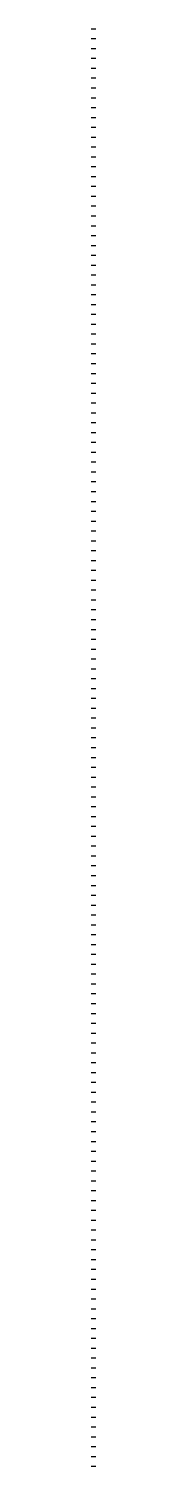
# Model space of a CAD drawing. Header units: centimetres. Extents: x -13000 to 4299, y -7226 to 295.
# Drawn here: x -13000 to -12999, y 0 to 292 of the extents above; entities that cross this region are included whole.
import ezdxf

# ---------------------------------------------------------------- set-up
doc = ezdxf.new("R2010")
doc.units = ezdxf.units.CM

msp = doc.modelspace()

# ---------------------------------------------------------------- linework, layer by layer
at = {"layer": 'Cota Seção (2x)'}
for p, q in [((-13000, 292), (-12999, 292)), ((-13000, 290), (-12999, 290)), ((-13000, 288), (-12999, 288)), ((-13000, 286), (-12999, 286)), ((-13000, 284), (-12999, 284)), ((-13000, 282), (-12999, 282)), ((-13000, 280), (-12999, 280)), ((-13000, 278), (-12999, 278)), ((-13000, 276), (-12999, 276)), ((-13000, 274), (-12999, 274)), ((-13000, 272), (-12999, 272)), ((-13000, 270), (-12999, 270)), ((-13000, 268), (-12999, 268)), ((-13000, 266), (-12999, 266)), ((-13000, 264), (-12999, 264)), ((-13000, 262), (-12999, 262)), ((-13000, 260), (-12999, 260)), ((-13000, 258), (-12999, 258)), ((-13000, 256), (-12999, 256)), ((-13000, 254), (-12999, 254)), ((-13000, 252), (-12999, 252)), ((-13000, 250), (-12999, 250)), ((-13000, 248), (-12999, 248)), ((-13000, 246), (-12999, 246)), ((-13000, 244), (-12999, 244)), ((-13000, 242), (-12999, 242)), ((-13000, 240), (-12999, 240)), ((-13000, 238), (-12999, 238)), ((-13000, 236), (-12999, 236)), ((-13000, 234), (-12999, 234)), ((-13000, 232), (-12999, 232)), ((-13000, 230), (-12999, 230)), ((-13000, 228), (-12999, 228)), ((-13000, 226), (-12999, 226)), ((-13000, 224), (-12999, 224)), ((-13000, 222), (-12999, 222)), ((-13000, 220), (-12999, 220)), ((-13000, 218), (-12999, 218)), ((-13000, 216), (-12999, 216)), ((-13000, 214), (-12999, 214)), ((-13000, 212), (-12999, 212)), ((-13000, 210), (-12999, 210)), ((-13000, 208), (-12999, 208)), ((-13000, 206), (-12999, 206)), ((-13000, 204), (-12999, 204)), ((-13000, 202), (-12999, 202)), ((-13000, 200), (-12999, 200)), ((-13000, 198), (-12999, 198)), ((-13000, 196), (-12999, 196)), ((-13000, 194), (-12999, 194)), ((-13000, 192), (-12999, 192)), ((-13000, 190), (-12999, 190)), ((-13000, 188), (-12999, 188)), ((-13000, 186), (-12999, 186)), ((-13000, 184), (-12999, 184)), ((-13000, 182), (-12999, 182)), ((-13000, 180), (-12999, 180)), ((-13000, 178), (-12999, 178)), ((-13000, 176), (-12999, 176)), ((-13000, 174), (-12999, 174)), ((-13000, 172), (-12999, 172)), ((-13000, 170), (-12999, 170)), ((-13000, 168), (-12999, 168)), ((-13000, 166), (-12999, 166)), ((-13000, 164), (-12999, 164)), ((-13000, 162), (-12999, 162)), ((-13000, 160), (-12999, 160)), ((-13000, 158), (-12999, 158)), ((-13000, 156), (-12999, 156)), ((-13000, 154), (-12999, 154)), ((-13000, 152), (-12999, 152)), ((-13000, 150), (-12999, 150)), ((-13000, 148), (-12999, 148)), ((-13000, 146), (-12999, 146)), ((-13000, 144), (-12999, 144)), ((-13000, 142), (-12999, 142)), ((-13000, 140), (-12999, 140)), ((-13000, 138), (-12999, 138)), ((-13000, 136), (-12999, 136)), ((-13000, 134), (-12999, 134)), ((-13000, 132), (-12999, 132)), ((-13000, 130), (-12999, 130)), ((-13000, 128), (-12999, 128)), ((-13000, 126), (-12999, 126)), ((-13000, 124), (-12999, 124)), ((-13000, 122), (-12999, 122)), ((-13000, 120), (-12999, 120)), ((-13000, 118), (-12999, 118)), ((-13000, 116), (-12999, 116)), ((-13000, 114), (-12999, 114)), ((-13000, 112), (-12999, 112)), ((-13000, 110), (-12999, 110)), ((-13000, 108), (-12999, 108)), ((-13000, 106), (-12999, 106)), ((-13000, 104), (-12999, 104)), ((-13000, 102), (-12999, 102)), ((-13000, 100), (-12999, 100)), ((-13000, 98), (-12999, 98)), ((-13000, 96), (-12999, 96)), ((-13000, 94), (-12999, 94)), ((-13000, 92), (-12999, 92)), ((-13000, 90), (-12999, 90)), ((-13000, 88), (-12999, 88)), ((-13000, 86), (-12999, 86)), ((-13000, 84), (-12999, 84)), ((-13000, 82), (-12999, 82)), ((-13000, 80), (-12999, 80)), ((-13000, 78), (-12999, 78)), ((-13000, 76), (-12999, 76)), ((-13000, 74), (-12999, 74)), ((-13000, 72), (-12999, 72)), ((-13000, 70), (-12999, 70)), ((-13000, 68), (-12999, 68)), ((-13000, 66), (-12999, 66)), ((-13000, 64), (-12999, 64)), ((-13000, 62), (-12999, 62)), ((-13000, 60), (-12999, 60)), ((-13000, 58), (-12999, 58)), ((-13000, 56), (-12999, 56)), ((-13000, 54), (-12999, 54)), ((-13000, 52), (-12999, 52)), ((-13000, 50), (-12999, 50)), ((-13000, 48), (-12999, 48)), ((-13000, 46), (-12999, 46)), ((-13000, 44), (-12999, 44)), ((-13000, 42), (-12999, 42)), ((-13000, 40), (-12999, 40)), ((-13000, 38), (-12999, 38)), ((-13000, 36), (-12999, 36)), ((-13000, 34), (-12999, 34)), ((-13000, 32), (-12999, 32)), ((-13000, 30), (-12999, 30)), ((-13000, 28), (-12999, 28)), ((-13000, 26), (-12999, 26)), ((-13000, 24), (-12999, 24)), ((-13000, 22), (-12999, 22)), ((-13000, 20), (-12999, 20)), ((-13000, 18), (-12999, 18)), ((-13000, 16), (-12999, 16)), ((-13000, 14), (-12999, 14)), ((-13000, 12), (-12999, 12)), ((-13000, 10), (-12999, 10)), ((-13000, 8), (-12999, 8)), ((-13000, 6), (-12999, 6)), ((-13000, 4), (-12999, 4)), ((-13000, 2), (-12999, 2)), ((-13000, 0), (-12999, 0))]:
    msp.add_line(p, q, dxfattribs=at)

doc.saveas('drawing.dxf')
